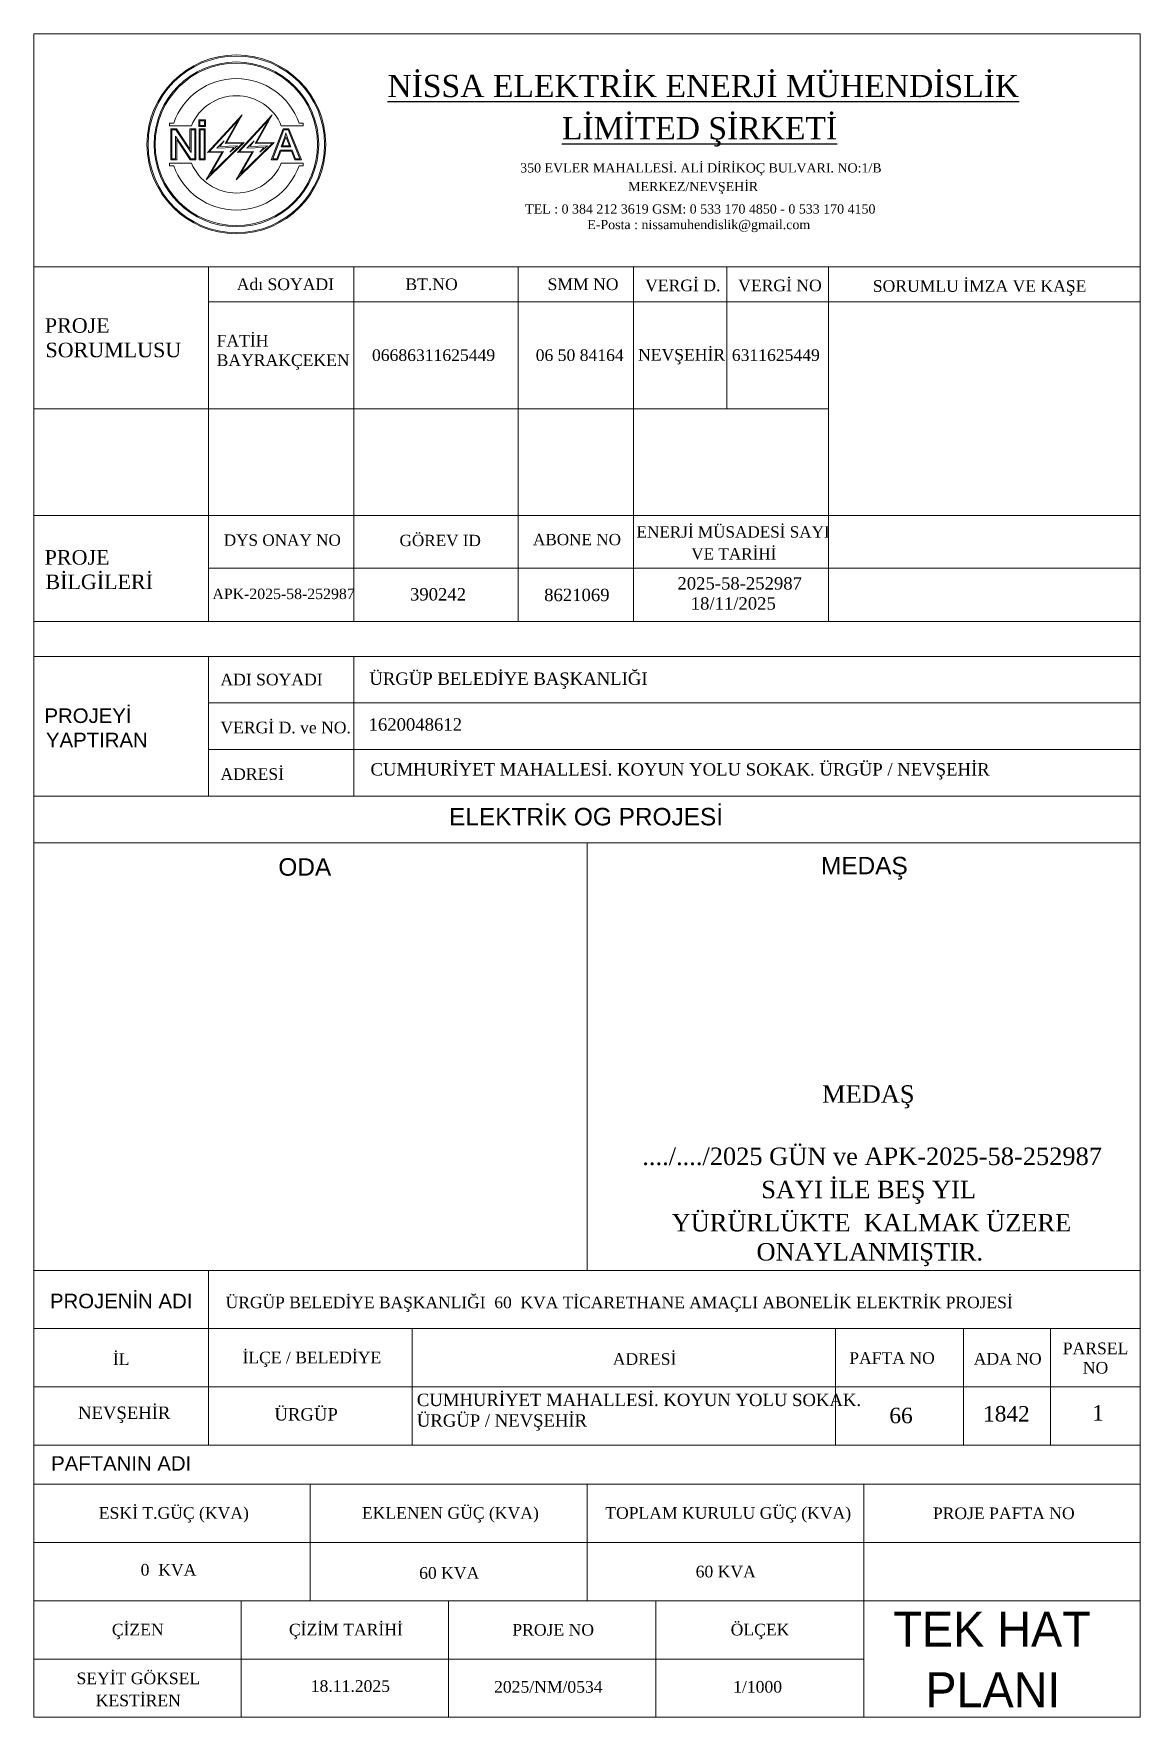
# Model space of a CAD drawing. Header units: metres. Extents: x 665631 to 671054, y 4275967 to 4279024.
# Drawn here: x 668319.7 to 668496.8, y 4275967.1 to 4276236.5 of the extents above; entities that cross this region are included whole.
import ezdxf

# ---------------------------------------------------------------- set-up
doc = ezdxf.new("R2010")
doc.units = ezdxf.units.M
doc.layers.get('0').update_dxf_attribs({"color": 5, "lineweight": 0})
for name, color, linetype, lineweight in [('Elektrik Yazı', 7, 'Continuous', 20), ('Elk - Tesisat', 10, 'Continuous', 25), ('Elk - Yazı', 7, 'Continuous', 25), ('Layer1', 7, 'Continuous', 15), ('YAZI', 30, 'Continuous', 15)]:
    doc.layers.add(name, color=color, linetype=linetype, lineweight=lineweight)
doc.styles.add('Elektrik Yazı', font='times.ttf')
doc.styles.add('mahal15', font='comic.ttf', dxfattribs={"height": 12})
doc.styles.get("Standard").update_dxf_attribs({"font": 'times.ttf'})
doc.styles.add('STYLE1', font='times.ttf')
doc.styles.add('style3', font='arial.ttf', dxfattribs={"height": 0.25})

msp = doc.modelspace()

# ---------------------------------------------------------------- texts
at = {"color": 7}
for s, height, p in [('Adı SOYADI', 1.865, (668352.18, 4276195.5)), ('BT.NO', 1.865, (668379.18, 4276195.5)), ('SMM NO', 1.865, (668401.94, 4276195.5)), ('VERGİ D.', 1.865, (668417.55, 4276195.31)), ('VERGİ NO', 1.865, (668432.44, 4276195.31)), ('SORUMLU İMZA VE KAŞE', 1.8646, (668453.99, 4276195.22)), ('FATİH', 1.865, (668348.97, 4276186.46)), ('BAYRAKÇEKEN', 1.8646, (668348.97, 4276183.35)), ('06686311625449 ', 1.8646, (668373.83, 4276184.15)), ('06 50 84164 ', 1.8646, (668400.04, 4276184.15)), ('NEVŞEHİR', 1.865, (668416.42, 4276184.21)), ('6311625449 ', 1.8646, (668431.43, 4276184.16))]:
    msp.add_text(s, height=height, dxfattribs=at).set_placement(p)
at = {"color": 1}
for s, p in [('PROJE', (668321.47, 4276188.67)), ('SORUMLUSU', (668321.57, 4276184.75)), ('PROJE', (668321.44, 4276151.56)), ('BİLGİLERİ', (668321.57, 4276147.64))]:
    msp.add_text(s, height=2.331, dxfattribs=at).set_placement(p)
at = {"color": 1, "style": 'STYLE1'}
for s, height, p in [('MEDAŞ', 2.797, (668445.88, 4276065.44)), ('..../..../2025 GÜN ve APK-2025-58-252987', 2.7969, (668417.1, 4276055.47)), ('SAYI İLE BEŞ YIL', 2.7969, (668436.14, 4276050.16)), ('YÜRÜRLÜKTE  KALMAK ÜZERE', 2.7969, (668421.8, 4276044.85)), ('ONAYLANMIŞTIR.', 2.7969, (668435.38, 4276040.19))]:
    msp.add_text(s, height=height, dxfattribs=at).set_placement(p)
at = {"layer": 'Elektrik Yazı', "color": 240, "true_color": 0xed1f24, "style": 'Elektrik Yazı'}
for s, p in [('TEL : 0 384 212 3619 GSM: 0 533 170 4850 - 0 533 170 4150', (668398.36, 4276207.74)), ('E-Posta : nissamuhendislik@gmail.com', (668408.29, 4276205.25))]:
    msp.add_text(s, height=1.4763, dxfattribs=at).set_placement(p)
at = {"layer": 'Elk - Tesisat', "color": 240, "true_color": 0xed1f24, "style": 'Elektrik Yazı'}
for s, p in [('350 EVLER MAHALLESİ. ALİ DİRİKOÇ BULVARI. NO:1/B', (668397.55, 4276214.32)), (' MERKEZ/NEVŞEHİR', (668414.27, 4276211.33))]:
    msp.add_text(s, height=1.4763, dxfattribs=at).set_placement(p)
at = {"layer": 'Elk - Yazı', "color": 240, "true_color": 0xed1f24, "style": 'Elektrik Yazı'}
for s, p in [('%%UNİSSA ELEKTRİK ENERJİ MÜHENDİSLİK', (668376.3, 4276226.38)), ('%%ULİMİTED ŞİRKETİ', (668404.23, 4276219.62))]:
    msp.add_text(s, height=3.5602, dxfattribs=at).set_placement(p)
at = {"layer": 'YAZI', "color": 7, "style": 'STYLE1'}
for s, height, p in [('DYS ONAY NO', 1.8151, (668350.11, 4276154.58)), ('GÖREV ID', 1.815, (668378.24, 4276154.52)), ('ENERJİ MÜSADESİ SAYI', 1.8151, (668416.17, 4276155.89)), ('VE TARİHİ', 1.815, (668424.93, 4276152.38)), ('ADI SOYADI', 1.865, (668349.57, 4276132.24)), ('VERGİ D. ve NO.', 1.8646, (668349.57, 4276124.56)), ('ADRESİ', 1.865, (668349.57, 4276117.11)), ('İL', 1.865, (668332.36, 4276023.48)), ('İLÇE / BELEDİYE', 1.8646, (668353.1, 4276023.74)), ('ADRESİ', 1.865, (668412.37, 4276023.5)), ('PAFTA NO', 1.865, (668450.22, 4276023.65)), ('ADA NO', 1.865, (668470.14, 4276023.53)), ('ESKİ T.GÜÇ (KVA)', 1.8646, (668330.11, 4275998.86)), ('EKLENEN GÜÇ (KVA)', 1.8646, (668372.22, 4275998.86)), ('TOPLAM KURULU GÜÇ (KVA)', 1.8646, (668411.17, 4275998.86)), ('PROJE PAFTA NO', 1.8646, (668463.61, 4275998.81)), ('0  KVA', 1.865, (668336.8, 4275989.77)), ('60 KVA', 1.865, (668425.64, 4275989.48)), ('60 KVA', 1.865, (668381.38, 4275989.26)), ('ÇİZEN', 1.865, (668332.19, 4275980.19)), ('ÇİZİM TARİHİ', 1.8646, (668360.54, 4275980.19)), ('PROJE NO', 1.865, (668396.3, 4275980.16)), ('ÖLÇEK', 1.865, (668431.24, 4275980.19)), ('SEYİT GÖKSEL', 1.8646, (668326.54, 4275972.39)), ('18.11.2025', 1.865, (668364.03, 4275971.16)), ('2025/NM/0534', 1.8646, (668393.37, 4275971.03)), ('1/1000', 1.865, (668431.64, 4275971.04)), ('KESTİREN', 1.865, (668329.62, 4275968.85))]:
    msp.add_text(s, height=height, dxfattribs=at).set_placement(p)
at = {"layer": 'YAZI'}
for s, height, style, p in [('390242', 1.98, 'STYLE1', (668379.91, 4276145.82)), ('8621069', 1.98, 'STYLE1', (668401.39, 4276145.72)), ('2025-58-252987', 1.98, 'STYLE1', (668422.72, 4276147.57)), ('18/11/2025', 1.98, 'STYLE1', (668424.85, 4276144.36)), ('ÜRGÜP BELEDİYE BAŞKANLIĞI', 1.98, 'STYLE1', (668373.41, 4276132.32)), ('1620048612', 1.98, 'STYLE1', (668373.29, 4276124.99)), ('ÜRGÜP BELEDİYE BAŞKANLIĞI  60  KVA TİCARETHANE AMAÇLI ABONELİK ELEKTRİK PROJESİ', 1.85, 'STYLE1', (668350.41, 4276032.56)), ('NEVŞEHİR', 1.98, 'STYLE1', (668326.78, 4276014.84)), ('ÜRGÜP', 1.98, 'STYLE1', (668358.22, 4276014.59)), ('66', 2.475, 'STYLE1', (668456.64, 4276014.16)), ('1842', 2.475, 'STYLE1', (668471.64, 4276014.43)), ('1', 2.48, 'STYLE1', (668489.1, 4276014.57)), ('TEK HAT', 5.594, 'mahal15', (668457.29, 4275978.39)), ('PLANI', 5.594, 'mahal15', (668462.4, 4275968.71))]:
    msp.add_text(s, height=height, dxfattribs=dict(at, style=style)).set_placement(p)
at = {"layer": 'YAZI', "color": 1, "style": 'style3'}
for s, height, p in [('PROJEYİ', 2.331, (668321.41, 4276126.22)), ('YAPTIRAN', 2.331, (668321.65, 4276122.33)), ('ELEKTRİK OG PROJESİ', 2.7969, (668386.17, 4276109.83)), ('ODA', 2.797, (668358.84, 4276101.78)), ('MEDAŞ', 2.797, (668445.69, 4276102)), ('PROJENİN ADI', 2.3307, (668322.29, 4276032.55)), ('PAFTANIN ADI', 2.3307, (668322.47, 4276006.55))]:
    msp.add_text(s, height=height, dxfattribs=at).set_placement(p)
at = {"layer": 'YAZI', "color": 7, "attachment_point": 1, "style": 'STYLE1'}
for s, insert, char_height, width in [('ABONE NO', (668399.6, 4276156.48), 1.815, 22.1055), ('\\pxqc;PARSEL NO', (668484.17, 4276027.07), 1.8646, 10.9448)]:
    msp.add_mtext(s, dxfattribs=dict(at, insert=insert, char_height=char_height, width=width))
at = {"layer": 'YAZI', "lineweight": 30, "insert": (668348.3, 4276147.72), "char_height": 1.6747, "width": 21.1657, "attachment_point": 1, "style": 'STYLE1'}
msp.add_mtext('APK-2025-58-252987', dxfattribs=at)
at = {"layer": 'YAZI', "char_height": 1.98, "attachment_point": 1, "style": 'STYLE1'}
for s, insert, width in [('CUMHURİYET MAHALLESİ. KOYUN YOLU SOKAK. ÜRGÜP / NEVŞEHİR', (668373.59, 4276119.79), 115.5373), ('CUMHURİYET MAHALLESİ. KOYUN YOLU SOKAK. ÜRGÜP / NEVŞEHİR\\P ', (668381.01, 4276018.88), 72.8635)]:
    msp.add_mtext(s, dxfattribs=dict(at, insert=insert, width=width))

# ---------------------------------------------------------------- linework, layer by layer
at = {"color": 7}
for p, q in [((668485.51, 4276236.53), (668319.68, 4276236.52)), ((668485.51, 4276236.53), (668319.68, 4276236.52)), ((668489.05, 4276236.52), (668319.68, 4276236.52)), ((668489.05, 4276236.52), (668319.68, 4276236.52)), ((668489.05, 4276236.52), (668319.68, 4276236.52)), ((668489.05, 4276236.52), (668319.68, 4276236.52)), ((668485.51, 4276236.52), (668319.68, 4276236.52)), ((668485.51, 4276236.52), (668319.68, 4276236.52)), ((668496.81, 4276236.52), (668319.68, 4276236.52)), ((668496.81, 4276236.52), (668319.68, 4276236.52)), ((668496.81, 4276236.52), (668496.81, 4275967.09)), ((668496.81, 4276199.23), (668319.68, 4276199.23)), ((668347.65, 4276199.23), (668347.65, 4276142.44)), ((668370.95, 4276199.23), (668370.95, 4276142.44)), ((668397.22, 4276199.23), (668397.22, 4276142.44)), ((668415.7, 4276199.23), (668415.7, 4276142.44)), ((668430.62, 4276199.23), (668430.62, 4276176.52)), ((668446.89, 4276199.23), (668446.89, 4276142.44)), ((668496.81, 4276193.63), (668347.65, 4276193.63)), ((668446.89, 4276176.52), (668319.68, 4276176.52)), ((668496.81, 4276159.41), (668319.68, 4276159.41)), ((668446.89, 4276159.48), (668446.89, 4276159.41)), ((668496.81, 4276151), (668347.65, 4276151)), ((668496.81, 4276142.44), (668319.68, 4276142.44))]:
    msp.add_line(p, q, dxfattribs=at)
at = {"layer": 'Layer1', "color": 7}
for p, q in [((668319.68, 4276236.52), (668319.68, 4275967.09)), ((668496.81, 4276136.88), (668319.68, 4276136.88)), ((668496.81, 4276136.88), (668319.68, 4276136.88)), ((668347.65, 4276136.88), (668347.65, 4276114.5)), ((668370.95, 4276136.88), (668370.95, 4276114.5)), ((668496.81, 4276129.42), (668347.65, 4276129.42)), ((668496.81, 4276121.96), (668347.65, 4276121.96)), ((668496.81, 4276114.5), (668319.68, 4276114.5)), ((668496.81, 4276107.05), (668319.68, 4276107.05)), ((668408.25, 4276038.61), (668408.25, 4276107.05)), ((668496.81, 4276038.61), (668319.68, 4276038.61)), ((668347.65, 4276038.61), (668347.65, 4276010.64)), ((668496.81, 4276029.29), (668319.68, 4276029.29)), ((668380.28, 4276029.29), (668380.28, 4276010.64)), ((668448.03, 4276029.29), (668448.03, 4276010.64)), ((668468.51, 4276029.29), (668468.51, 4276010.64)), ((668482.44, 4276029.29), (668482.44, 4276010.64)), ((668496.81, 4276019.96), (668319.68, 4276019.96)), ((668496.81, 4276010.64), (668319.68, 4276010.64)), ((668496.81, 4276004.38), (668319.68, 4276004.38)), ((668363.96, 4276004.38), (668363.96, 4275985.73)), ((668408.25, 4276004.38), (668408.25, 4275985.73)), ((668452.53, 4276004.38), (668452.53, 4275985.73)), ((668496.81, 4275995.06), (668319.68, 4275995.06)), ((668496.81, 4275985.73), (668319.68, 4275985.73)), ((668496.81, 4275985.73), (668319.68, 4275985.73)), ((668352.87, 4275985.73), (668352.87, 4275967.09)), ((668386.1, 4275985.73), (668386.1, 4275967.09)), ((668419.25, 4275985.73), (668419.25, 4275967.09)), ((668452.53, 4275985.73), (668452.53, 4275967.09)), ((668452.53, 4275976.41), (668319.68, 4275976.41)), ((668319.68, 4275967.09), (668496.81, 4275967.09))]:
    msp.add_line(p, q, dxfattribs=at)
at = {"layer": 'YAZI', "color": 7}
for p, q in [((668353.03, 4276223.55), (668347.52, 4276217.49)), ((668350.55, 4276219.07), (668353.03, 4276223.55)), ((668357.84, 4276223.55), (668352.32, 4276217.49)), ((668355.35, 4276219.07), (668357.84, 4276223.55)), ((668341.42, 4276221.81), (668341.42, 4276222.23)), ((668341.42, 4276222.23), (668342.09, 4276222.23)), ((668344.92, 4276221.81), (668341.42, 4276221.81)), ((668352.46, 4276222.75), (668347.78, 4276217.61)), ((668350.35, 4276218.95), (668352.46, 4276222.75)), ((668357.26, 4276222.75), (668352.59, 4276217.61)), ((668355.15, 4276218.95), (668357.26, 4276222.75)), ((668362.82, 4276221.81), (668359.32, 4276221.81)), ((668362.15, 4276222.23), (668362.82, 4276222.23)), ((668362.82, 4276222.23), (668362.82, 4276221.81)), ((668347.28, 4276213.13), (668353.37, 4276219.12)), ((668349.86, 4276217.55), (668347.28, 4276213.13)), ((668347.52, 4276217.49), (668349.86, 4276217.55)), ((668347.78, 4276217.61), (668350.06, 4276217.67)), ((668347.99, 4276214.03), (668353.09, 4276219)), ((668350.06, 4276217.67), (668347.99, 4276214.03)), ((668350.16, 4276219.41), (668348.99, 4276218.2)), ((668348.99, 4276218.2), (668351.72, 4276218.34)), ((668349.5, 4276218.47), (668350.16, 4276219.41)), ((668352.29, 4276218.58), (668349.5, 4276218.47)), ((668353.09, 4276219), (668350.35, 4276218.95)), ((668353.37, 4276219.12), (668350.55, 4276219.07)), ((668351.09, 4276217.57), (668352.29, 4276218.58)), ((668351.72, 4276218.34), (668351.09, 4276217.57)), ((668352.08, 4276213.13), (668358.17, 4276219.12)), ((668354.66, 4276217.55), (668352.08, 4276213.13)), ((668352.32, 4276217.49), (668354.66, 4276217.55)), ((668352.59, 4276217.61), (668354.86, 4276217.67)), ((668352.8, 4276214.03), (668357.89, 4276219)), ((668354.86, 4276217.67), (668352.8, 4276214.03)), ((668354.96, 4276219.41), (668353.79, 4276218.2)), ((668353.79, 4276218.2), (668356.52, 4276218.34)), ((668354.3, 4276218.47), (668354.96, 4276219.41)), ((668357.09, 4276218.58), (668354.3, 4276218.47)), ((668357.89, 4276219), (668355.15, 4276218.95)), ((668358.17, 4276219.12), (668355.35, 4276219.07)), ((668355.9, 4276217.57), (668357.09, 4276218.58)), ((668356.52, 4276218.34), (668355.9, 4276217.57)), ((668344.92, 4276215.83), (668341.42, 4276215.83)), ((668341.42, 4276215.83), (668341.42, 4276215.4)), ((668341.42, 4276215.4), (668342.09, 4276215.4)), ((668362.82, 4276215.83), (668359.32, 4276215.83)), ((668362.15, 4276215.4), (668362.82, 4276215.4)), ((668362.82, 4276215.4), (668362.82, 4276215.83))]:
    msp.add_line(p, q, dxfattribs=at)
at = {"layer": 'YAZI', "color": 7, "lineweight": 0}
for p, q in [((668342.53, 4276221.31), (668341.63, 4276221.31)), ((668341.63, 4276221.31), (668341.63, 4276216.32)), ((668342.43, 4276221.14), (668341.8, 4276221.14)), ((668341.8, 4276221.14), (668341.8, 4276216.49)), ((668344.87, 4276217.49), (668342.43, 4276221.14)), ((668344.7, 4276218.05), (668342.53, 4276221.31)), ((668345.64, 4276221.31), (668344.7, 4276221.31)), ((668344.7, 4276221.31), (668344.7, 4276218.05)), ((668345.47, 4276221.14), (668344.87, 4276221.14)), ((668344.87, 4276221.14), (668344.87, 4276217.49)), ((668345.47, 4276216.49), (668345.47, 4276221.14)), ((668345.64, 4276216.32), (668345.64, 4276221.31)), ((668347.18, 4276222.73), (668346.13, 4276222.73)), ((668346.13, 4276222.73), (668346.13, 4276221.68)), ((668346.13, 4276221.68), (668347.18, 4276221.68)), ((668347.13, 4276221.31), (668346.17, 4276221.31)), ((668346.17, 4276221.31), (668346.17, 4276216.32)), ((668347.01, 4276222.56), (668346.3, 4276222.56)), ((668346.3, 4276222.56), (668346.3, 4276221.85)), ((668346.3, 4276221.85), (668347.01, 4276221.85)), ((668346.96, 4276221.14), (668346.34, 4276221.14)), ((668346.34, 4276221.14), (668346.34, 4276216.49)), ((668346.96, 4276216.49), (668346.96, 4276221.14)), ((668347.01, 4276221.85), (668347.01, 4276222.56)), ((668347.13, 4276216.32), (668347.13, 4276221.31)), ((668347.18, 4276221.68), (668347.18, 4276222.73)), ((668359.62, 4276221.31), (668357.7, 4276216.32)), ((668359.73, 4276221.14), (668357.95, 4276216.49)), ((668360.51, 4276221.31), (668359.62, 4276221.31)), ((668360.39, 4276221.14), (668359.73, 4276221.14)), ((668359.92, 4276220.18), (668360.05, 4276220.65)), ((668360.05, 4276220.65), (668360.05, 4276220.62)), ((668360.05, 4276220.62), (668360.19, 4276220.21)), ((668362.3, 4276216.49), (668360.39, 4276221.14)), ((668362.55, 4276216.32), (668360.51, 4276221.31)), ((668342.4, 4276216.49), (668342.4, 4276220.14)), ((668342.4, 4276220.14), (668344.83, 4276216.49)), ((668342.57, 4276216.32), (668342.57, 4276219.58)), ((668342.57, 4276219.58), (668344.74, 4276216.32)), ((668358.59, 4276216.49), (668359.11, 4276217.9)), ((668358.71, 4276216.32), (668359.23, 4276217.73)), ((668359.11, 4276217.9), (668361.05, 4276217.9)), ((668359.23, 4276217.73), (668360.94, 4276217.73)), ((668359.29, 4276218.4), (668359.8, 4276219.76)), ((668360.86, 4276218.4), (668359.29, 4276218.4)), ((668359.53, 4276218.57), (668359.96, 4276219.71)), ((668360.62, 4276218.57), (668359.53, 4276218.57)), ((668359.8, 4276219.76), (668359.92, 4276220.18)), ((668359.96, 4276219.71), (668360.06, 4276220.05)), ((668360.06, 4276220.05), (668360.21, 4276219.63)), ((668360.19, 4276220.21), (668360.37, 4276219.69)), ((668360.21, 4276219.63), (668360.62, 4276218.57)), ((668360.37, 4276219.69), (668360.86, 4276218.4)), ((668360.94, 4276217.73), (668361.47, 4276216.32)), ((668361.05, 4276217.9), (668361.59, 4276216.49)), ((668341.63, 4276216.32), (668342.57, 4276216.32)), ((668341.8, 4276216.49), (668342.4, 4276216.49)), ((668344.74, 4276216.32), (668345.64, 4276216.32)), ((668344.83, 4276216.49), (668345.47, 4276216.49)), ((668346.17, 4276216.32), (668347.13, 4276216.32)), ((668346.34, 4276216.49), (668346.96, 4276216.49)), ((668357.7, 4276216.32), (668358.71, 4276216.32)), ((668357.95, 4276216.49), (668358.59, 4276216.49)), ((668361.47, 4276216.32), (668362.55, 4276216.32)), ((668361.59, 4276216.49), (668362.3, 4276216.49))]:
    msp.add_line(p, q, dxfattribs=at)
at = {"layer": 'YAZI', "color": 7}
for radius in [14.31, 14.13, 13.18, 13]:
    msp.add_circle((668352.12, 4276218.82), radius, dxfattribs=at)
for centre, radius, start, end in [((668352.12, 4276218.71), 10.63, 19.352, 160.648), ((668352.12, 4276218.82), 7.79, 22.5675, 157.4325), ((668352.12, 4276218.93), 10.63, 199.352, 340.648), ((668352.12, 4276218.82), 7.79, 202.5675, 337.4325)]:
    msp.add_arc(centre, radius, start, end, dxfattribs=at)

msp.set_redraw_order([(e.dxf.handle, doc.entitydb.next_handle()) for e in msp.query("TEXT MTEXT ATTDEF DIMENSION ARC_DIMENSION")])  # texts and dimensions are drawn at this point

doc.saveas('drawing.dxf')
